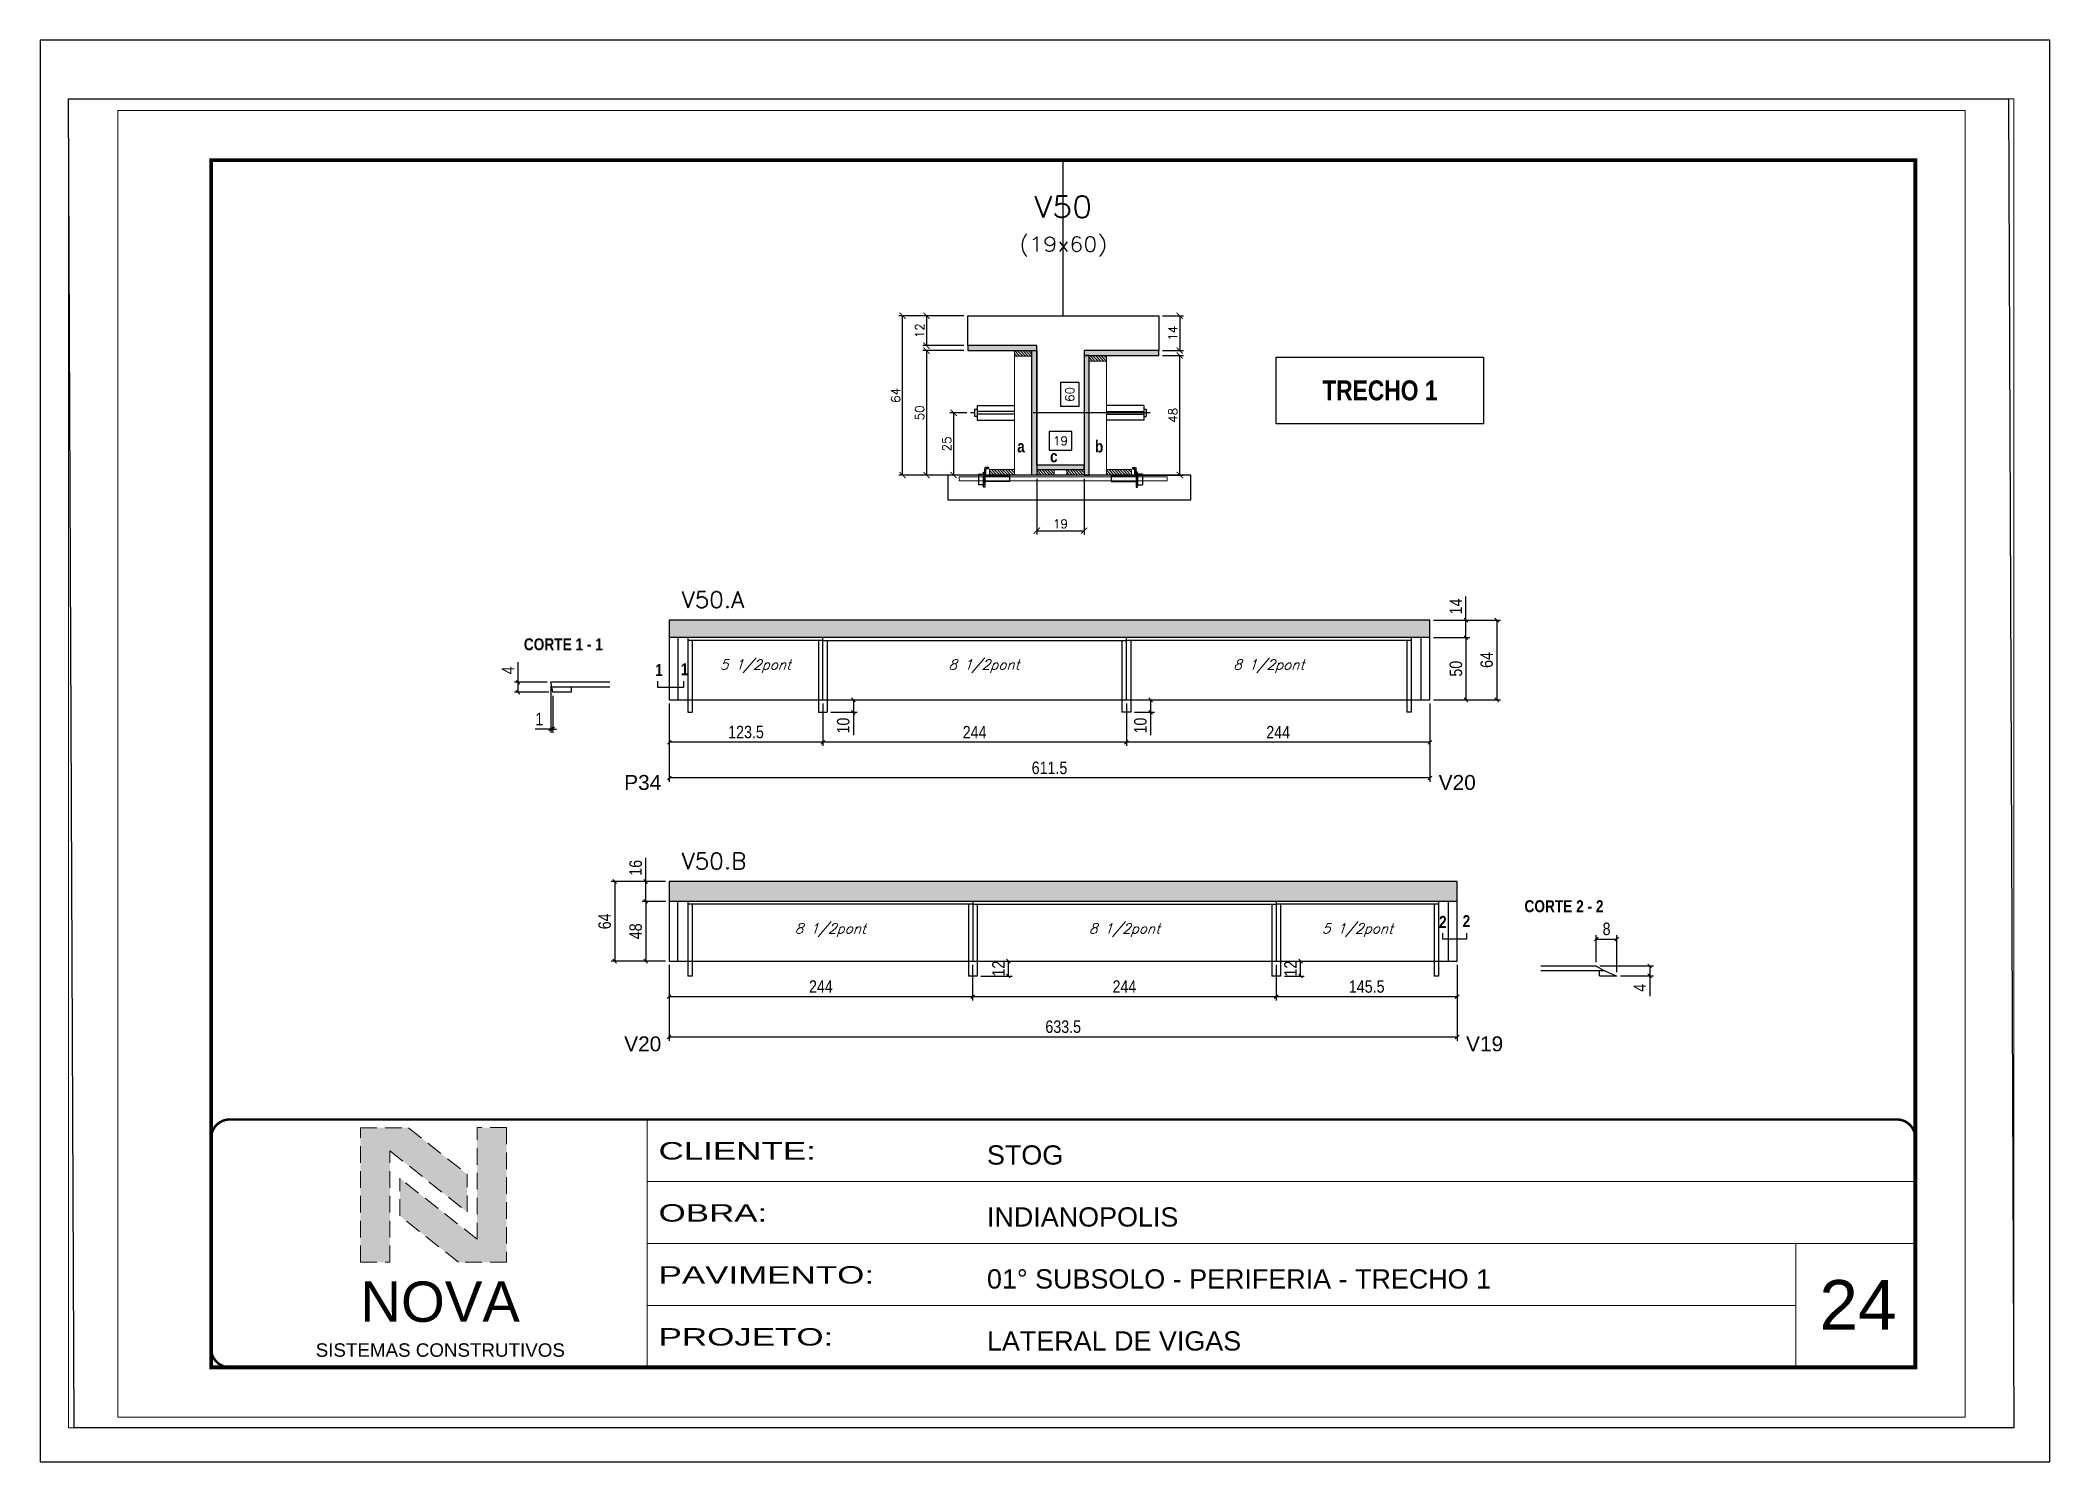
# Paper-space layout '24' of a CAD drawing. Extents: x 0 to 297, y 0 to 210.
# The model-space entities are those that its viewports show. They can reach past a viewport. Long polylines and large blocks are cut down to what shows.
import ezdxf
from ezdxf.enums import TextEntityAlignment as Align

# ---------------------------------------------------------------- set-up
doc = ezdxf.new("R2010")
doc.units = 0
for name, pattern in [('CONTINUO', [0]), ('DASHED', [0.75, 0.5, -0.25]), ('HIDDEN', [9.525, 6.35, -3.175])]:
    doc.linetypes.add(name, pattern=pattern)
for name, color, linetype in [('1', 1, 'Continuous'), ('5', 5, 'Continuous'), ('barrote', 251, 'Continuous'), ('COTA', 241, 'Continuous'), ('Cota Seção (2x)', 4, 'Continuous'), ('detalhes', 4, 'Continuous'), ('Hachura', 253, 'Continuous'), ('NOMENCLATURA', 7, 'Continuous'), ('Painéis', 200, 'Continuous'), ('presilha', 1, 'Continuous'), ('SARR_2.2x7', 40, 'Continuous'), ('SARR_3.5x7', 81, 'Continuous'), ('TENSOR', 3, 'Continuous'), ('texto', 7, 'Continuous'), ('Texto de Titulo', 7, 'Continuous'), ('Texto Qtd Sarr', 242, 'Continuous')]:
    doc.layers.add(name, color=color, linetype=linetype)
for name, color, linetype, lineweight in [('CARIMBO', 255, 'Continuous', 9), ('CARIMBO-LEGENDA', 75, 'Continuous', 15), ('CONCRETO', 251, 'Continuous', 25), ('Folhas', 255, 'Continuous', 9), ('Madeira', 126, 'Continuous', 18), ('SARRAFO DE PRESSAO', 251, 'DASHED', 9), ('SCO-___-LAJ', 2, 'Continuous', 0), ('Texto Seção', 7, 'Continuous', 15)]:
    doc.layers.add(name, color=color, linetype=linetype, lineweight=lineweight)
doc.styles.add('arial', font='arial.ttf')
doc.styles.add('COTA TECNICA', font='techl___.ttf', dxfattribs={"height": 10})
doc.styles.add('REGUA-120', font='ROMANS.shx', dxfattribs={"height": 15})
doc.styles.add('ROMANC', font='techb___.ttf', dxfattribs={"height": 2.5})
doc.styles.add('Romans', font='romans.shx')
doc.styles.get("Standard").update_dxf_attribs({"font": 'arial.ttf'})
doc.styles.add('TECNICA', font='techb___.ttf', dxfattribs={"height": 10})
doc.styles.add('Tecnologia', font='')
doc.styles.get('Tecnologia').set_extended_font_data('Forgotten Futurist')
doc.dimstyles.new('Cota Seção (2x)', dxfattribs={"dimtxt": 7, "dimasz": 5, "dimexe": 3, "dimexo": 3, "dimgap": 2, "dimtad": 3, "dimdec": 1, "dimlfac": 0.5, "dimzin": 12, "dimdsep": 46, "dimtxsty": 'Romans', "dimblk": 'ARCHTICK', "dimcen": 0, "dimclrd": 4, "dimclre": 4, "dimclrt": 1, "dimadec": 1, "dimazin": 3, "dimtfac": 1, "dimtdec": 1, "dimtmove": 0, "dimatfit": 3, "dimldrblk": 'OBLIQUE', "dimfxl": 1, "dimtolj": 1, "dimtzin": 12, "dimarcsym": 0})
doc.dimstyles.new('Cota Seção interna', dxfattribs={"dimtxt": 7, "dimasz": 6, "dimexe": 0.18, "dimexo": 2, "dimgap": -4, "dimtad": 3, "dimdec": 1, "dimlfac": 0.5, "dimzin": 12, "dimdsep": 46, "dimtxsty": 'Romans', "dimblk": 'ARCHTICK', "dimcen": 0.09, "dimse1": 1, "dimse2": 1, "dimsd1": 1, "dimsd2": 1, "dimclrd": 180, "dimclre": 5, "dimclrt": 1, "dimadec": 0, "dimazin": 3, "dimtfac": 1, "dimtdec": 1, "dimtofl": 0, "dimtmove": 0, "dimatfit": 3, "dimldrblk": 'ARCHTICK', "dimfxl": 1, "dimtolj": 1, "dimtzin": 0, "dimarcsym": 0})
doc.dimstyles.new('PAINEL', dxfattribs={"dimtxt": 10, "dimasz": 3, "dimexe": 3, "dimexo": 3, "dimgap": 3, "dimtad": 1, "dimdec": 1, "dimzin": 12, "dimdsep": 46, "dimtxsty": 'COTA TECNICA', "dimblk1": 'OBLIQUE', "dimblk2": 'OBLIQUE', "dimsah": 1, "dimcen": 0.9, "dimclrd": 4, "dimclre": 4, "dimclrt": 240, "dimadec": 1, "dimazin": 3, "dimtfac": 1, "dimtdec": 1, "dimtmove": 0, "dimatfit": 3, "dimfxl": 1, "dimtolj": 1, "dimtzin": 12, "dimarcsym": 0})
pattern_1 = [(315, (28450.4202, 3844.4807), (1.12253202, 1.12253202), [])]

psp = doc.layouts.new('24')

msp = doc.modelspace()

# ---------------------------------------------------------------- texts
at = {"layer": '5', "linetype": 'Continuous'}
for s, rotation, p in [('P34', 0.00004, (5162.06, 11821.1)), ('V20', 359.99996, (5816.84, 11821.1)), ('V20', 0.00004, (5162.06, 11611.08)), ('V19', 359.99996, (5838.84, 11611.08))]:
    msp.add_text(s, height=12, rotation=rotation, dxfattribs=at).set_placement(p)
at = {"layer": 'CARIMBO', "style": 'arial'}
msp.add_text('24', height=40, dxfattribs=at).set_placement((6122.86, 11387.27))
at = {"layer": 'detalhes', "style": 'TECNICA'}
for s, p in [('b', (5540.51, 12092.31)), ('a', (5477.97, 12092.33)), ('c', (5504.4, 12084.36)), ('CORTE 1 - 1', (5081.41, 11933.31)), ('1', (5207.65, 11913.28)), ('1', (5187.06, 11912.63)), ('CORTE 2 - 2', (5885.81, 11722.87)), ('2', (5817.1, 11710.23)), ('2', (5836.07, 11710.89))]:
    msp.add_text(s, height=9.6, dxfattribs=at).set_placement(p)
at = {"layer": 'NOMENCLATURA', "color": 2, "insert": (5769.58, 12142.04), "char_height": 16, "attachment_point": 5, "style": 'ROMANC'}
msp.add_mtext('TRECHO 1', dxfattribs=at)
at = {"layer": 'texto', "color": 2, "char_height": 8, "attachment_point": 5, "style": 'Romans'}
for s, insert in [('{\\Q19;\\C256;5 1/2pont}', (5267.5, 11920.48)), ('{\\Q19;\\C256;8 1/2pont}', (5451.25, 11920.48)), ('{\\Q19;\\C256;8 1/2pont}', (5680.25, 11920.48)), ('{\\Q19;\\C256;8 1/2pont}', (5327.75, 11708.47)), ('{\\Q19;\\C256;8 1/2pont}', (5564.25, 11708.47)), ('{\\Q19;\\C256;5 1/2pont}', (5751.5, 11708.47))]:
    msp.add_mtext(s, dxfattribs=dict(at, insert=insert))
at = {"layer": 'Texto Seção', "style": 'REGUA-120', "width": 1.05}
for s, p in [('V50.A', (5208.25, 11967.48)), ('V50.B', (5208.25, 11757.47))]:
    msp.add_text(s, height=13, dxfattribs=at).set_placement(p)

# ---------------------------------------------------------------- blocks, each defined once
blk = doc.blocks.new('A$C64660E27')
at = {"layer": 'COTA', "true_color": 0x1a1a1a}
h = blk.add_hatch(color=250, dxfattribs=at)
h.dxf.hatch_style = 1
h.paths.add_polyline_path([(185.4, -11.6), (142.4, -11.6), (142.4, -131.6), (168.8, -131.6), (168.8, -32.2), (237.7, -86.7), (237.7, -53)])
at = {"layer": 'COTA'}
h = blk.add_hatch(color=20, dxfattribs=at)
h.dxf.hatch_style = 1
h.paths.add_polyline_path([(273, -11.4), (246.6, -11.4), (246.6, -111.1), (177.7, -56.6), (177.7, -90.2), (230, -131.6), (273, -131.6)])
for p, q in [((142.4, -131.6), (142.4, -11.6)), ((142.4, -11.6), (185.4, -11.6)), ((185.4, -11.6), (237.7, -53)), ((273, -11.4), (246.6, -11.4)), ((246.6, -111.1), (246.6, -11.4)), ((273, -11.4), (273, -131.6)), ((168.8, -32.2), (237.7, -86.7)), ((168.8, -131.6), (168.8, -32.2)), ((237.7, -86.7), (237.7, -53)), ((246.6, -111.1), (177.7, -56.6)), ((177.7, -90.2), (177.7, -56.6)), ((230, -131.6), (177.7, -90.2)), ((142.4, -131.6), (168.8, -131.6)), ((273, -131.6), (230, -131.6))]:
    blk.add_line(p, q)
at = {"layer": 'CARIMBO-LEGENDA', "color": 7, "linetype": 'Continuous', "ltscale": 100, "style": 'arial'}
blk.add_text('NOVA', height=36, dxfattribs=at).set_placement((142.4, -184.8))
at = {"layer": 'CARIMBO-LEGENDA', "color": 7, "linetype": 'Continuous', "style": 'arial'}
blk.add_text('SISTEMAS CONSTRUTIVOS', height=12, dxfattribs=at).set_placement((102.5, -216))
blk = doc.blocks.new('9999999999')
at = {"color": 30, "linetype": 'CONTINUO'}
for p, q in [((98564.6, 34230.2), (98564.6, 34429.4)), ((98564.6, 34379.6), (99584, 34379.6)), ((98564.6, 34329.8), (99488, 34329.8)), ((99584, 34329.8), (99488, 34329.8)), ((99488, 34329.8), (99488, 34230.2)), ((98564.6, 34280), (99488, 34280))]:
    blk.add_line(p, q, dxfattribs=at)
at = {"color": 30, "linetype": 'CONTINUO', "const_width": 2}
blk.add_lwpolyline([(99584, 34230.2), (99584, 34414.4, 0.414214), (99569, 34429.4), (98229, 34429.4, 0.414214), (98214, 34414.4), (98214, 34245.2, 0.414214), (98229, 34230.2), (99584, 34230.2)], format="xyb", dxfattribs=at)
at = {"layer": 'Folhas'}
blk.add_lwpolyline([(98139, 34190.2), (99624, 34190.2), (99624, 35240.2), (98139, 35240.2)], close=True, dxfattribs=at)
at = {"layer": 'Folhas', "color": 30, "const_width": 3}
blk.add_lwpolyline([(98214, 34230.2), (99584, 34230.2), (99584, 35200.2), (98214, 35200.2)], close=True, dxfattribs=at)
at = {"xscale": 0.9, "yscale": 0.9, "zscale": 0.9}
blk.add_blockref('A$C64660E27', (98205.8, 34433.1), dxfattribs=at)
at = {"color": 7, "linetype": 'Continuous', "ltscale": 5, "style": 'arial'}
for s, height, p in [('STOG', 15.48, (98837.7, 34393.1)), ('INDIANOPOLIS', 15.483, (98837.7, 34343.3)), ('01° SUBSOLO - PERIFERIA - TRECHO 1', 15.483, (98837.7, 34293.5)), ('LATERAL DE VIGAS', 15.483, (98837.7, 34243.7))]:
    blk.add_text(s, height=height, dxfattribs=at).set_placement(p)
at = {"layer": 'Folhas', "color": 7, "style": 'Tecnologia', "width": 1.5}
for s, p in [('CLIENTE:', (98573.7, 34397.2)), ('OBRA:', (98573.7, 34347.3)), ('PAVIMENTO:', (98573.7, 34297.5)), ('PROJETO:', (98573.7, 34247.7))]:
    blk.add_text(s, height=14, dxfattribs=at).set_placement(p)
blk = doc.blocks.new('titulo1')
at = {"layer": 'Defpoints', "color": 252, "linetype": 'HIDDEN', "ltscale": 2}
blk.add_line((0, 0), (0, 125), dxfattribs=at)
at = {"layer": 'Defpoints', "style": 'Romans', "oblique": 15}
blk.add_attdef('FOLHA', text='', height=10, dxfattribs=at).set_placement((0, 15.6), align=Align.MIDDLE_CENTER)
at = {"layer": 'Texto Qtd Sarr', "color": 3, "style": 'Romans', "oblique": 15}
for tag, height, p in [('TITULO', 17, (0, 71.4)), ('SEÇÃO', 12, (0, 41.5))]:
    blk.add_attdef(tag, text='', height=height, dxfattribs=at).set_placement(p, align=Align.MIDDLE_CENTER)
blk = doc.blocks.new('_ArchTick')
at = {"color": 0, "linetype": 'ByBlock', "const_width": 0.15}
blk.add_lwpolyline([(-0.5, -0.5), (0.5, 0.5)], dxfattribs=at)
blk = doc.blocks.new('*D3103')
at = {"layer": 'COTA', "color": 4, "lineweight": -2, "transparency": 16777216}
for p, q in [((5594.8, 12202.1), (5611.7, 12202.1)), ((5608.7, 12202.1), (5608.7, 12174.1)), ((5594.8, 12174.1), (5611.7, 12174.1))]:
    blk.add_line(p, q, dxfattribs=at)
at = {"layer": 'Defpoints', "color": 0, "transparency": 16777216}
for p in [(5591.8, 12202.1), (5591.8, 12174.1), (5608.7, 12174.1)]:
    blk.add_point(p, dxfattribs=at)
at = {"layer": 'COTA', "color": 4, "lineweight": -2, "transparency": 16777216, "xscale": 5, "yscale": 5, "zscale": 5}
for p, rotation in [((5608.7, 12202.1), 90), ((5608.7, 12174.1), 270)]:
    blk.add_blockref('_ArchTick', p, dxfattribs=dict(at, rotation=rotation))
at = {"layer": 'COTA', "color": 1, "transparency": 16777216, "insert": (5603.2, 12188.1), "char_height": 7, "attachment_point": 5, "rotation": 90, "style": 'Romans'}
blk.add_mtext('\\A1;14', dxfattribs=at)
blk = doc.blocks.new('_Oblique')
at = {"layer": '1', "color": 0, "lineweight": -2}
blk.add_line((-0.5, -0.5), (0.5, 0.5), dxfattribs=at)
blk = doc.blocks.new('*D3104')
at = {"layer": 'COTA', "color": 4, "lineweight": -2, "transparency": 16777216}
for p, q in [((5435.2, 12202.1), (5382.8, 12202.1)), ((5385.8, 12074.1), (5385.8, 12202.1)), ((5457.2, 12074.1), (5382.8, 12074.1))]:
    blk.add_line(p, q, dxfattribs=at)
at = {"layer": 'Defpoints', "color": 0, "transparency": 16777216}
for p in [(5385.8, 12202.1), (5438.2, 12202.1), (5460.2, 12074.1)]:
    blk.add_point(p, dxfattribs=at)
at = {"layer": 'COTA', "color": 4, "lineweight": -2, "transparency": 16777216, "xscale": 5, "yscale": 5, "zscale": 5}
for p, rotation in [((5385.8, 12202.1), 90), ((5385.8, 12074.1), 270)]:
    blk.add_blockref('_ArchTick', p, dxfattribs=dict(at, rotation=rotation))
at = {"layer": 'COTA', "color": 1, "transparency": 16777216, "insert": (5380.3, 12138.1), "char_height": 7, "attachment_point": 5, "rotation": 90, "style": 'Romans'}
blk.add_mtext('\\A1;64', dxfattribs=at)
blk = doc.blocks.new('*D3105')
at = {"layer": 'COTA', "color": 4, "lineweight": -2, "transparency": 16777216}
for p, q in [((5594.8, 12170.1), (5611.7, 12170.1)), ((5608.7, 12074.1), (5608.7, 12170.1)), ((5568.4, 12074.1), (5611.7, 12074.1))]:
    blk.add_line(p, q, dxfattribs=at)
at = {"layer": 'Defpoints', "color": 0, "transparency": 16777216}
for p in [(5591.8, 12170.1), (5608.7, 12170.1), (5565.4, 12074.1)]:
    blk.add_point(p, dxfattribs=at)
at = {"layer": 'COTA', "color": 4, "lineweight": -2, "transparency": 16777216, "xscale": 5, "yscale": 5, "zscale": 5}
for p, rotation in [((5608.7, 12170.1), 90), ((5608.7, 12074.1), 270)]:
    blk.add_blockref('_ArchTick', p, dxfattribs=dict(at, rotation=rotation))
at = {"layer": 'COTA', "color": 1, "transparency": 16777216, "insert": (5603.2, 12122.1), "char_height": 7, "attachment_point": 5, "rotation": 90, "style": 'Romans'}
blk.add_mtext('\\A1;48', dxfattribs=at)
blk = doc.blocks.new('*D3106')
at = {"layer": 'Cota Seção (2x)', "color": 180, "lineweight": -2, "transparency": 16777216}
for p, q in [((5527.8, 12148.4), (5512.8, 12148.4)), ((5512.8, 12148.4), (5512.8, 12129.4)), ((5527.8, 12129.4), (5527.8, 12148.4)), ((5512.8, 12129.4), (5527.8, 12129.4))]:
    blk.add_line(p, q, dxfattribs=at)
at = {"layer": 'Defpoints', "color": 0, "transparency": 16777216}
for p in [(5531.8, 12202.1), (5542.8, 12202.1), (5542.8, 12082.1)]:
    blk.add_point(p, dxfattribs=at)
at = {"layer": 'Cota Seção (2x)', "color": 1, "transparency": 16777216, "insert": (5520.3, 12138.9), "char_height": 7, "attachment_point": 5, "rotation": 90, "style": 'Romans'}
blk.add_mtext('\\A1;60', dxfattribs=at)
blk = doc.blocks.new('*D3107')
at = {"layer": 'COTA', "color": 4, "lineweight": -2, "transparency": 16777216}
for p, q in [((5435.2, 12202.1), (5402.1, 12202.1)), ((5405.1, 12202.1), (5405.1, 12178.1)), ((5435.2, 12178.1), (5402.1, 12178.1))]:
    blk.add_line(p, q, dxfattribs=at)
at = {"layer": 'Defpoints', "color": 0, "transparency": 16777216}
for p in [(5438.2, 12202.1), (5405.1, 12178.1), (5438.2, 12178.1)]:
    blk.add_point(p, dxfattribs=at)
at = {"layer": 'COTA', "color": 4, "lineweight": -2, "transparency": 16777216, "xscale": 5, "yscale": 5, "zscale": 5}
for p, rotation in [((5405.1, 12202.1), 90), ((5405.1, 12178.1), 270)]:
    blk.add_blockref('_ArchTick', p, dxfattribs=dict(at, rotation=rotation))
at = {"layer": 'COTA', "color": 1, "transparency": 16777216, "insert": (5399.6, 12190.1), "char_height": 7, "attachment_point": 5, "rotation": 90, "style": 'Romans'}
blk.add_mtext('\\A1;12', dxfattribs=at)
blk = doc.blocks.new('*D3108')
at = {"layer": 'COTA', "color": 4, "lineweight": -2, "transparency": 16777216}
for p, q in [((5435.2, 12174.1), (5402.1, 12174.1)), ((5405.1, 12174.1), (5405.1, 12074.1)), ((5457.2, 12074.1), (5402.1, 12074.1))]:
    blk.add_line(p, q, dxfattribs=at)
at = {"layer": 'Defpoints', "color": 0, "transparency": 16777216}
for p in [(5438.2, 12174.1), (5405.1, 12074.1), (5460.2, 12074.1)]:
    blk.add_point(p, dxfattribs=at)
at = {"layer": 'COTA', "color": 4, "lineweight": -2, "transparency": 16777216, "xscale": 5, "yscale": 5, "zscale": 5}
for p, rotation in [((5405.1, 12174.1), 90), ((5405.1, 12074.1), 270)]:
    blk.add_blockref('_ArchTick', p, dxfattribs=dict(at, rotation=rotation))
at = {"layer": 'COTA', "color": 1, "transparency": 16777216, "insert": (5399.6, 12124.1), "char_height": 7, "attachment_point": 5, "rotation": 90, "style": 'Romans'}
blk.add_mtext('\\A1;50', dxfattribs=at)
blk = doc.blocks.new('PRESILHA METÁLICA 1')
at = {"layer": 'presilha'}
for p, q in [((0, 13), (6, 13)), ((0, 13), (0, 0)), ((6, 0), (0, 0)), ((6, 15.5), (7.5, 15.5)), ((6, -2.5), (6, 15.5)), ((6, 13), (6, 0)), ((7.5, 10.6), (7.5, 19.9)), ((7.5, 15.5), (7.5, -2.5)), ((37.5, 4.1), (7.5, 4.1)), ((12, 21), (8.6, 21)), ((9, 11.6), (9, 18.9)), ((12, 19.5), (9.6, 19.5)), ((37.5, 11), (9.6, 11)), ((12, 21), (12, 19.5)), ((37.5, 11), (37.5, 4.1)), ((7.5, -2.5), (6, -2.5))]:
    blk.add_line(p, q, dxfattribs=at)
for centre, radius, start, end in [((8.6, 19.9), 1.14, 90, 180), ((9.6, 18.9), 0.57, 90, 180), ((9.6, 11.6), 0.57, 180, 270)]:
    blk.add_arc(centre, radius, start, end, dxfattribs=at)
blk = doc.blocks.new('*D3109')
at = {"layer": 'COTA', "color": 4, "lineweight": -2, "transparency": 16777216}
for p, q in [((5493.8, 12071.1), (5493.8, 12026.4)), ((5531.8, 12071.1), (5531.8, 12026.4)), ((5493.8, 12029.4), (5531.8, 12029.4))]:
    blk.add_line(p, q, dxfattribs=at)
at = {"layer": 'Defpoints', "color": 0, "transparency": 16777216}
for p in [(5493.8, 12074.1), (5531.8, 12074.1), (5531.8, 12029.4)]:
    blk.add_point(p, dxfattribs=at)
at = {"layer": 'COTA', "color": 4, "lineweight": -2, "transparency": 16777216, "xscale": 5, "yscale": 5, "zscale": 5, "rotation": 180}
blk.add_blockref('_ArchTick', (5493.8, 12029.4), dxfattribs=at)
at = {"layer": 'COTA', "color": 4, "lineweight": -2, "transparency": 16777216, "xscale": 5, "yscale": 5, "zscale": 5}
blk.add_blockref('_ArchTick', (5531.8, 12029.4), dxfattribs=at)
at = {"layer": 'COTA', "color": 1, "transparency": 16777216, "insert": (5512.8, 12034.9), "char_height": 7, "attachment_point": 5, "style": 'Romans'}
blk.add_mtext('\\A1;19', dxfattribs=at)
blk = doc.blocks.new('*D3110')
at = {"layer": 'Cota Seção (2x)', "color": 180, "lineweight": -2, "transparency": 16777216}
for p, q in [((5521.8, 12109.1), (5503.8, 12109.1)), ((5503.8, 12109.1), (5503.8, 12094.1)), ((5521.8, 12094.1), (5521.8, 12109.1)), ((5503.8, 12094.1), (5521.8, 12094.1))]:
    blk.add_line(p, q, dxfattribs=at)
at = {"layer": 'Defpoints', "color": 0, "transparency": 16777216}
for p in [(5531.8, 12090.1), (5493.8, 12074.1), (5531.8, 12074.1)]:
    blk.add_point(p, dxfattribs=at)
at = {"layer": 'Cota Seção (2x)', "color": 1, "transparency": 16777216, "insert": (5512.8, 12101.6), "char_height": 7, "attachment_point": 5, "style": 'Romans'}
blk.add_mtext('\\A1;19', dxfattribs=at)
blk = doc.blocks.new('*D3111')
at = {"layer": 'COTA', "color": 4, "lineweight": -2, "transparency": 16777216}
for p, q in [((5198.2, 11680.5), (5198.2, 11619.6)), ((5831.7, 11680.5), (5831.7, 11619.6)), ((5198.2, 11622.6), (5831.7, 11622.6))]:
    blk.add_line(p, q, dxfattribs=at)
at = {"layer": 'Defpoints', "color": 0, "transparency": 16777216}
for p in [(5198.2, 11683.5), (5831.7, 11683.5), (5831.7, 11622.6)]:
    blk.add_point(p, dxfattribs=at)
at = {"layer": 'COTA', "color": 4, "lineweight": -2, "transparency": 16777216, "xscale": 3, "yscale": 3, "zscale": 3, "rotation": 180}
blk.add_blockref('_Oblique', (5198.2, 11622.6), dxfattribs=at)
at = {"layer": 'COTA', "color": 4, "lineweight": -2, "transparency": 16777216, "xscale": 3, "yscale": 3, "zscale": 3}
blk.add_blockref('_Oblique', (5831.7, 11622.6), dxfattribs=at)
at = {"layer": 'COTA', "color": 240, "transparency": 16777216, "insert": (5515, 11630.8), "char_height": 10, "attachment_point": 5, "style": 'COTA TECNICA'}
blk.add_mtext('\\A1;633.5', dxfattribs=at)
blk = doc.blocks.new('*D3112')
at = {"layer": 'COTA', "color": 4, "lineweight": -2, "transparency": 16777216}
for p, q in [((5198.3, 11890.5), (5198.3, 11827.7)), ((5809.8, 11890.5), (5809.8, 11827.7)), ((5809.8, 11830.7), (5198.3, 11830.7))]:
    blk.add_line(p, q, dxfattribs=at)
at = {"layer": 'Defpoints', "color": 0, "transparency": 16777216}
for p in [(5198.3, 11893.5), (5809.8, 11893.5), (5198.3, 11830.7)]:
    blk.add_point(p, dxfattribs=at)
at = {"layer": 'COTA', "color": 4, "lineweight": -2, "transparency": 16777216, "xscale": 3, "yscale": 3, "zscale": 3, "rotation": 180}
blk.add_blockref('_Oblique', (5198.3, 11830.7), dxfattribs=at)
at = {"layer": 'COTA', "color": 4, "lineweight": -2, "transparency": 16777216, "xscale": 3, "yscale": 3, "zscale": 3}
blk.add_blockref('_Oblique', (5809.8, 11830.7), dxfattribs=at)
at = {"layer": 'COTA', "color": 240, "transparency": 16777216, "insert": (5504, 11838.8), "char_height": 10, "attachment_point": 5, "style": 'COTA TECNICA'}
blk.add_mtext('\\A1;611.5', dxfattribs=at)
blk = doc.blocks.new('*D4284')
at = {"layer": 'COTA', "color": 4, "lineweight": -2, "transparency": 16777216}
for p, q in [((5943.5, 11682.7), (5943.5, 11704.3)), ((5943.5, 11701.3), (5960.1, 11701.3)), ((5960.1, 11674.7), (5960.1, 11704.3))]:
    blk.add_line(p, q, dxfattribs=at)
at = {"layer": 'Defpoints', "color": 0, "transparency": 16777216}
for p in [(5960.1, 11701.3), (5943.5, 11679.7), (5960.1, 11671.7)]:
    blk.add_point(p, dxfattribs=at)
at = {"layer": 'COTA', "color": 4, "lineweight": -2, "transparency": 16777216, "xscale": 3, "yscale": 3, "zscale": 3, "rotation": 180}
blk.add_blockref('_Oblique', (5943.5, 11701.3), dxfattribs=at)
at = {"layer": 'COTA', "color": 4, "lineweight": -2, "transparency": 16777216, "xscale": 3, "yscale": 3, "zscale": 3}
blk.add_blockref('_Oblique', (5960.1, 11701.3), dxfattribs=at)
at = {"layer": 'COTA', "color": 240, "transparency": 16777216, "insert": (5951.8, 11709.4), "char_height": 10, "attachment_point": 5, "style": 'COTA TECNICA'}
blk.add_mtext('\\A1;8', dxfattribs=at)
blk = doc.blocks.new('*D3113')
at = {"layer": 'COTA', "color": 4, "lineweight": -2, "transparency": 16777216}
for p, q in [((5946.5, 11679.7), (5989.5, 11679.7)), ((5963.1, 11671.7), (5989.5, 11671.7)), ((5986.5, 11679.7), (5986.5, 11671.7)), ((5986.5, 11671.7), (5986.5, 11655.5))]:
    blk.add_line(p, q, dxfattribs=at)
at = {"layer": 'Defpoints', "color": 0, "transparency": 16777216}
for p in [(5943.5, 11679.7), (5960.1, 11671.7), (5986.5, 11671.7)]:
    blk.add_point(p, dxfattribs=at)
at = {"layer": 'COTA', "color": 4, "lineweight": -2, "transparency": 16777216, "xscale": 3, "yscale": 3, "zscale": 3}
for p, rotation in [((5986.5, 11679.7), 90), ((5986.5, 11671.7), 270)]:
    blk.add_blockref('_Oblique', p, dxfattribs=dict(at, rotation=rotation))
at = {"layer": 'COTA', "color": 240, "transparency": 16777216, "insert": (5978.5, 11662.1), "char_height": 10, "attachment_point": 5, "rotation": 90, "style": 'COTA TECNICA'}
blk.add_mtext('\\A1;4', dxfattribs=at)
blk = doc.blocks.new('*D4285')
at = {"layer": 'COTA', "color": 4, "lineweight": -2, "transparency": 16777216}
for p, q in [((5198.2, 11680.5), (5198.2, 11652)), ((5442.2, 11680.5), (5442.2, 11652)), ((5198.2, 11655), (5442.2, 11655))]:
    blk.add_line(p, q, dxfattribs=at)
at = {"layer": 'Defpoints', "color": 0, "transparency": 16777216}
for p in [(5198.2, 11683.5), (5442.2, 11683.5), (5442.2, 11655)]:
    blk.add_point(p, dxfattribs=at)
at = {"layer": 'COTA', "color": 4, "lineweight": -2, "transparency": 16777216, "xscale": 3, "yscale": 3, "zscale": 3, "rotation": 180}
blk.add_blockref('_Oblique', (5198.2, 11655), dxfattribs=at)
at = {"layer": 'COTA', "color": 4, "lineweight": -2, "transparency": 16777216, "xscale": 3, "yscale": 3, "zscale": 3}
blk.add_blockref('_Oblique', (5442.2, 11655), dxfattribs=at)
at = {"layer": 'COTA', "color": 240, "transparency": 16777216, "insert": (5320.2, 11663.1), "char_height": 10, "attachment_point": 5, "style": 'COTA TECNICA'}
blk.add_mtext('\\A1;244', dxfattribs=at)
blk = doc.blocks.new('*D4286')
at = {"layer": 'COTA', "color": 4, "lineweight": -2, "transparency": 16777216}
for p, q in [((5442.2, 11680.5), (5442.2, 11652)), ((5686.2, 11680.5), (5686.2, 11652)), ((5442.2, 11655), (5686.2, 11655))]:
    blk.add_line(p, q, dxfattribs=at)
at = {"layer": 'Defpoints', "color": 0, "transparency": 16777216}
for p in [(5442.2, 11683.5), (5686.2, 11683.5), (5686.2, 11655)]:
    blk.add_point(p, dxfattribs=at)
at = {"layer": 'COTA', "color": 4, "lineweight": -2, "transparency": 16777216, "xscale": 3, "yscale": 3, "zscale": 3, "rotation": 180}
blk.add_blockref('_Oblique', (5442.2, 11655), dxfattribs=at)
at = {"layer": 'COTA', "color": 4, "lineweight": -2, "transparency": 16777216, "xscale": 3, "yscale": 3, "zscale": 3}
blk.add_blockref('_Oblique', (5686.2, 11655), dxfattribs=at)
at = {"layer": 'COTA', "color": 240, "transparency": 16777216, "insert": (5564.2, 11663.1), "char_height": 10, "attachment_point": 5, "style": 'COTA TECNICA'}
blk.add_mtext('\\A1;244', dxfattribs=at)
blk = doc.blocks.new('*D3114')
at = {"layer": 'COTA', "color": 4, "lineweight": -2, "transparency": 16777216}
for p, q in [((5686.2, 11680.5), (5686.2, 11652)), ((5831.7, 11680.5), (5831.7, 11652)), ((5686.2, 11655), (5831.7, 11655))]:
    blk.add_line(p, q, dxfattribs=at)
at = {"layer": 'Defpoints', "color": 0, "transparency": 16777216}
for p in [(5686.2, 11683.5), (5831.7, 11683.5), (5831.7, 11655)]:
    blk.add_point(p, dxfattribs=at)
at = {"layer": 'COTA', "color": 4, "lineweight": -2, "transparency": 16777216, "xscale": 3, "yscale": 3, "zscale": 3, "rotation": 180}
blk.add_blockref('_Oblique', (5686.2, 11655), dxfattribs=at)
at = {"layer": 'COTA', "color": 4, "lineweight": -2, "transparency": 16777216, "xscale": 3, "yscale": 3, "zscale": 3}
blk.add_blockref('_Oblique', (5831.7, 11655), dxfattribs=at)
at = {"layer": 'COTA', "color": 240, "transparency": 16777216, "insert": (5759, 11663.1), "char_height": 10, "attachment_point": 5, "style": 'COTA TECNICA'}
blk.add_mtext('\\A1;145.5', dxfattribs=at)
blk = doc.blocks.new('*D3115')
at = {"layer": 'COTA', "color": 4, "lineweight": -2, "transparency": 16777216}
for p, q in [((5195.2, 11731.5), (5176.4, 11731.5)), ((5179.4, 11731.5), (5179.4, 11683.5)), ((5195.2, 11683.5), (5176.4, 11683.5))]:
    blk.add_line(p, q, dxfattribs=at)
at = {"layer": 'Defpoints', "color": 0, "transparency": 16777216}
for p in [(5198.2, 11731.5), (5179.4, 11683.5), (5198.2, 11683.5)]:
    blk.add_point(p, dxfattribs=at)
at = {"layer": 'COTA', "color": 4, "lineweight": -2, "transparency": 16777216, "xscale": 3, "yscale": 3, "zscale": 3}
for p, rotation in [((5179.4, 11731.5), 90), ((5179.4, 11683.5), 270)]:
    blk.add_blockref('_Oblique', p, dxfattribs=dict(at, rotation=rotation))
at = {"layer": 'COTA', "color": 240, "transparency": 16777216, "insert": (5171.3, 11707.5), "char_height": 10, "attachment_point": 5, "rotation": 90, "style": 'COTA TECNICA'}
blk.add_mtext('\\A1;48', dxfattribs=at)
blk = doc.blocks.new('*D3095')
at = {"layer": 'COTA', "color": 4, "lineweight": -2, "transparency": 16777216}
for p, q in [((5179.4, 11747.5), (5179.4, 11766.5)), ((5195.2, 11747.5), (5176.4, 11747.5)), ((5179.4, 11731.5), (5179.4, 11747.5)), ((5195.2, 11731.5), (5176.4, 11731.5))]:
    blk.add_line(p, q, dxfattribs=at)
at = {"layer": 'Defpoints', "color": 0, "transparency": 16777216}
for p in [(5179.4, 11747.5), (5198.2, 11747.5), (5198.2, 11731.5)]:
    blk.add_point(p, dxfattribs=at)
at = {"layer": 'COTA', "color": 4, "lineweight": -2, "transparency": 16777216, "xscale": 3, "yscale": 3, "zscale": 3}
for p, rotation in [((5179.4, 11747.5), 90), ((5179.4, 11731.5), 270)]:
    blk.add_blockref('_Oblique', p, dxfattribs=dict(at, rotation=rotation))
at = {"layer": 'COTA', "color": 240, "transparency": 16777216, "insert": (5171.3, 11758.5), "char_height": 10, "attachment_point": 5, "rotation": 90, "style": 'COTA TECNICA'}
blk.add_mtext('\\A1;16', dxfattribs=at)
blk = doc.blocks.new('*D3096')
at = {"layer": 'COTA', "color": 4, "lineweight": -2, "transparency": 16777216}
for p, q in [((5195.2, 11747.5), (5151.5, 11747.5)), ((5154.5, 11747.5), (5154.5, 11683.5)), ((5195.2, 11683.5), (5151.5, 11683.5))]:
    blk.add_line(p, q, dxfattribs=at)
at = {"layer": 'Defpoints', "color": 0, "transparency": 16777216}
for p in [(5198.2, 11747.5), (5154.5, 11683.5), (5198.2, 11683.5)]:
    blk.add_point(p, dxfattribs=at)
at = {"layer": 'COTA', "color": 4, "lineweight": -2, "transparency": 16777216, "xscale": 3, "yscale": 3, "zscale": 3}
for p, rotation in [((5154.5, 11747.5), 90), ((5154.5, 11683.5), 270)]:
    blk.add_blockref('_Oblique', p, dxfattribs=dict(at, rotation=rotation))
at = {"layer": 'COTA', "color": 240, "transparency": 16777216, "insert": (5146.4, 11715.5), "char_height": 10, "attachment_point": 5, "rotation": 90, "style": 'COTA TECNICA'}
blk.add_mtext('\\A1;64', dxfattribs=at)
blk = doc.blocks.new('*D3097')
at = {"layer": 'COTA', "color": 4, "lineweight": -2, "transparency": 16777216}
for p, q in [((5812.8, 11943.5), (5841.8, 11943.5)), ((5838.8, 11943.5), (5838.8, 11893.5)), ((5812.8, 11893.5), (5841.8, 11893.5))]:
    blk.add_line(p, q, dxfattribs=at)
at = {"layer": 'Defpoints', "color": 0, "transparency": 16777216}
for p in [(5809.8, 11943.5), (5809.8, 11893.5), (5838.8, 11893.5)]:
    blk.add_point(p, dxfattribs=at)
at = {"layer": 'COTA', "color": 4, "lineweight": -2, "transparency": 16777216, "xscale": 3, "yscale": 3, "zscale": 3}
for p, rotation in [((5838.8, 11943.5), 90), ((5838.8, 11893.5), 270)]:
    blk.add_blockref('_Oblique', p, dxfattribs=dict(at, rotation=rotation))
at = {"layer": 'COTA', "color": 240, "transparency": 16777216, "insert": (5830.7, 11918.5), "char_height": 10, "attachment_point": 5, "rotation": 90, "style": 'COTA TECNICA'}
blk.add_mtext('\\A1;50', dxfattribs=at)
blk = doc.blocks.new('*D3098')
at = {"layer": 'COTA', "color": 4, "lineweight": -2, "transparency": 16777216}
for p, q in [((5838.8, 11957.5), (5838.8, 11976.6)), ((5812.8, 11957.5), (5841.8, 11957.5)), ((5838.8, 11943.5), (5838.8, 11957.5)), ((5812.8, 11943.5), (5841.8, 11943.5))]:
    blk.add_line(p, q, dxfattribs=at)
at = {"layer": 'Defpoints', "color": 0, "transparency": 16777216}
for p in [(5809.8, 11957.5), (5838.8, 11957.5), (5809.8, 11943.5)]:
    blk.add_point(p, dxfattribs=at)
at = {"layer": 'COTA', "color": 4, "lineweight": -2, "transparency": 16777216, "xscale": 3, "yscale": 3, "zscale": 3}
for p, rotation in [((5838.8, 11957.5), 90), ((5838.8, 11943.5), 270)]:
    blk.add_blockref('_Oblique', p, dxfattribs=dict(at, rotation=rotation))
at = {"layer": 'COTA', "color": 240, "transparency": 16777216, "insert": (5830.7, 11968.5), "char_height": 10, "attachment_point": 5, "rotation": 90, "style": 'COTA TECNICA'}
blk.add_mtext('\\A1;14', dxfattribs=at)
blk = doc.blocks.new('*D3099')
at = {"layer": 'COTA', "color": 4, "lineweight": -2, "transparency": 16777216}
for p, q in [((5812.8, 11957.5), (5866.6, 11957.5)), ((5863.6, 11957.5), (5863.6, 11893.5)), ((5812.8, 11893.5), (5866.6, 11893.5))]:
    blk.add_line(p, q, dxfattribs=at)
at = {"layer": 'Defpoints', "color": 0, "transparency": 16777216}
for p in [(5809.8, 11957.5), (5809.8, 11893.5), (5863.6, 11893.5)]:
    blk.add_point(p, dxfattribs=at)
at = {"layer": 'COTA', "color": 4, "lineweight": -2, "transparency": 16777216, "xscale": 3, "yscale": 3, "zscale": 3}
for p, rotation in [((5863.6, 11957.5), 90), ((5863.6, 11893.5), 270)]:
    blk.add_blockref('_Oblique', p, dxfattribs=dict(at, rotation=rotation))
at = {"layer": 'COTA', "color": 240, "transparency": 16777216, "insert": (5855.5, 11925.5), "char_height": 10, "attachment_point": 5, "rotation": 90, "style": 'COTA TECNICA'}
blk.add_mtext('\\A1;64', dxfattribs=at)
blk = doc.blocks.new('*D4278')
at = {"layer": 'COTA', "color": 4, "lineweight": -2, "transparency": 16777216}
for p, q in [((5470.9, 11671.5), (5470.9, 11683.5)), ((5448.8, 11671.5), (5473.9, 11671.5))]:
    blk.add_line(p, q, dxfattribs=at)
at = {"layer": 'Defpoints', "color": 0, "transparency": 16777216}
for p in [(5470.9, 11683.5), (5470.9, 11683.5), (5445.8, 11671.5)]:
    blk.add_point(p, dxfattribs=at)
at = {"layer": 'COTA', "color": 4, "lineweight": -2, "transparency": 16777216, "xscale": 3, "yscale": 3, "zscale": 3}
for p, rotation in [((5470.9, 11683.5), 90), ((5470.9, 11671.5), 270)]:
    blk.add_blockref('_Oblique', p, dxfattribs=dict(at, rotation=rotation))
at = {"layer": 'COTA', "color": 240, "transparency": 16777216, "insert": (5462.9, 11677.5), "char_height": 10, "attachment_point": 5, "rotation": 90, "style": 'COTA TECNICA'}
blk.add_mtext('\\A1;12', dxfattribs=at)
blk = doc.blocks.new('*D4279')
at = {"layer": 'COTA', "color": 4, "lineweight": -2, "transparency": 16777216}
for p, q in [((5705.8, 11671.5), (5705.8, 11683.5)), ((5692.8, 11671.5), (5708.8, 11671.5))]:
    blk.add_line(p, q, dxfattribs=at)
at = {"layer": 'Defpoints', "color": 0, "transparency": 16777216}
for p in [(5705.8, 11683.5), (5705.8, 11683.5), (5689.8, 11671.5)]:
    blk.add_point(p, dxfattribs=at)
at = {"layer": 'COTA', "color": 4, "lineweight": -2, "transparency": 16777216, "xscale": 3, "yscale": 3, "zscale": 3}
for p, rotation in [((5705.8, 11683.5), 90), ((5705.8, 11671.5), 270)]:
    blk.add_blockref('_Oblique', p, dxfattribs=dict(at, rotation=rotation))
at = {"layer": 'COTA', "color": 240, "transparency": 16777216, "insert": (5697.7, 11677.5), "char_height": 10, "attachment_point": 5, "rotation": 90, "style": 'COTA TECNICA'}
blk.add_mtext('\\A1;12', dxfattribs=at)
blk = doc.blocks.new('*D4280')
at = {"layer": 'COTA', "color": 4, "lineweight": -2, "transparency": 16777216}
for p, q in [((5565.8, 11890.5), (5565.8, 11856.4)), ((5809.8, 11890.5), (5809.8, 11856.4)), ((5809.8, 11859.4), (5565.8, 11859.4))]:
    blk.add_line(p, q, dxfattribs=at)
at = {"layer": 'Defpoints', "color": 0, "transparency": 16777216}
for p in [(5565.8, 11893.5), (5809.8, 11893.5), (5565.8, 11859.4)]:
    blk.add_point(p, dxfattribs=at)
at = {"layer": 'COTA', "color": 4, "lineweight": -2, "transparency": 16777216, "xscale": 3, "yscale": 3, "zscale": 3, "rotation": 180}
blk.add_blockref('_Oblique', (5565.8, 11859.4), dxfattribs=at)
at = {"layer": 'COTA', "color": 4, "lineweight": -2, "transparency": 16777216, "xscale": 3, "yscale": 3, "zscale": 3}
blk.add_blockref('_Oblique', (5809.8, 11859.4), dxfattribs=at)
at = {"layer": 'COTA', "color": 240, "transparency": 16777216, "insert": (5687.8, 11867.5), "char_height": 10, "attachment_point": 5, "style": 'COTA TECNICA'}
blk.add_mtext('\\A1;244', dxfattribs=at)
blk = doc.blocks.new('*D4281')
at = {"layer": 'COTA', "color": 4, "lineweight": -2, "transparency": 16777216}
for p, q in [((5321.8, 11890.5), (5321.8, 11856.4)), ((5565.8, 11890.5), (5565.8, 11856.4)), ((5565.8, 11859.4), (5321.8, 11859.4))]:
    blk.add_line(p, q, dxfattribs=at)
at = {"layer": 'Defpoints', "color": 0, "transparency": 16777216}
for p in [(5321.8, 11893.5), (5565.8, 11893.5), (5321.8, 11859.4)]:
    blk.add_point(p, dxfattribs=at)
at = {"layer": 'COTA', "color": 4, "lineweight": -2, "transparency": 16777216, "xscale": 3, "yscale": 3, "zscale": 3, "rotation": 180}
blk.add_blockref('_Oblique', (5321.8, 11859.4), dxfattribs=at)
at = {"layer": 'COTA', "color": 4, "lineweight": -2, "transparency": 16777216, "xscale": 3, "yscale": 3, "zscale": 3}
blk.add_blockref('_Oblique', (5565.8, 11859.4), dxfattribs=at)
at = {"layer": 'COTA', "color": 240, "transparency": 16777216, "insert": (5443.8, 11867.5), "char_height": 10, "attachment_point": 5, "style": 'COTA TECNICA'}
blk.add_mtext('\\A1;244', dxfattribs=at)
blk = doc.blocks.new('*D3100')
at = {"layer": 'COTA', "color": 4, "lineweight": -2, "transparency": 16777216}
for p, q in [((5198.3, 11890.5), (5198.3, 11856.4)), ((5321.8, 11890.5), (5321.8, 11856.4)), ((5321.8, 11859.4), (5198.3, 11859.4))]:
    blk.add_line(p, q, dxfattribs=at)
at = {"layer": 'Defpoints', "color": 0, "transparency": 16777216}
for p in [(5198.3, 11893.5), (5321.8, 11893.5), (5198.3, 11859.4)]:
    blk.add_point(p, dxfattribs=at)
at = {"layer": 'COTA', "color": 4, "lineweight": -2, "transparency": 16777216, "xscale": 3, "yscale": 3, "zscale": 3, "rotation": 180}
blk.add_blockref('_Oblique', (5198.3, 11859.4), dxfattribs=at)
at = {"layer": 'COTA', "color": 4, "lineweight": -2, "transparency": 16777216, "xscale": 3, "yscale": 3, "zscale": 3}
blk.add_blockref('_Oblique', (5321.8, 11859.4), dxfattribs=at)
at = {"layer": 'COTA', "color": 240, "transparency": 16777216, "insert": (5260, 11867.6), "char_height": 10, "attachment_point": 5, "style": 'COTA TECNICA'}
blk.add_mtext('\\A1;123.5', dxfattribs=at)
blk = doc.blocks.new('*D4282')
at = {"layer": 'COTA', "color": 4, "lineweight": -2, "transparency": 16777216}
for p, q in [((5103.1, 11904.6), (5103.1, 11867)), ((5104.6, 11896.6), (5104.6, 11867)), ((5103.1, 11870), (5090.6, 11870)), ((5104.6, 11870), (5103.1, 11870)), ((5104.6, 11870), (5107.6, 11870))]:
    blk.add_line(p, q, dxfattribs=at)
at = {"layer": 'Defpoints', "color": 0, "transparency": 16777216}
for p in [(5103.1, 11907.6), (5104.6, 11899.6), (5103.1, 11870)]:
    blk.add_point(p, dxfattribs=at)
at = {"layer": 'COTA', "color": 4, "lineweight": -2, "transparency": 16777216, "xscale": 3, "yscale": 3, "zscale": 3}
blk.add_blockref('_Oblique', (5103.1, 11870), dxfattribs=at)
at = {"layer": 'COTA', "color": 4, "lineweight": -2, "transparency": 16777216, "xscale": 3, "yscale": 3, "zscale": 3, "rotation": 180}
blk.add_blockref('_Oblique', (5104.6, 11870), dxfattribs=at)
at = {"layer": 'COTA', "color": 240, "transparency": 16777216, "insert": (5093.8, 11878.1), "char_height": 10, "attachment_point": 5, "style": 'COTA TECNICA'}
blk.add_mtext('\\A1;1', dxfattribs=at)
blk = doc.blocks.new('*D3101')
at = {"layer": 'COTA', "color": 4, "lineweight": -2, "transparency": 16777216}
for p, q in [((5076.8, 11907.6), (5076.8, 11923.8)), ((5100.1, 11907.6), (5073.8, 11907.6)), ((5076.8, 11899.6), (5076.8, 11907.6)), ((5101.6, 11899.6), (5073.8, 11899.6))]:
    blk.add_line(p, q, dxfattribs=at)
at = {"layer": 'Defpoints', "color": 0, "transparency": 16777216}
for p in [(5076.8, 11907.6), (5103.1, 11907.6), (5104.6, 11899.6)]:
    blk.add_point(p, dxfattribs=at)
at = {"layer": 'COTA', "color": 4, "lineweight": -2, "transparency": 16777216, "xscale": 3, "yscale": 3, "zscale": 3}
for p, rotation in [((5076.8, 11907.6), 90), ((5076.8, 11899.6), 270)]:
    blk.add_blockref('_Oblique', p, dxfattribs=dict(at, rotation=rotation))
at = {"layer": 'COTA', "color": 240, "transparency": 16777216, "insert": (5068.7, 11917.2), "char_height": 10, "attachment_point": 5, "rotation": 90, "style": 'COTA TECNICA'}
blk.add_mtext('\\A1;4', dxfattribs=at)
blk = doc.blocks.new('*D4283')
at = {"layer": 'COTA', "color": 4, "lineweight": -2, "transparency": 16777216}
for p, q in [((5585.3, 11893.5), (5585.3, 11883.5)), ((5572.3, 11883.5), (5588.3, 11883.5)), ((5585.3, 11883.5), (5585.3, 11865.1))]:
    blk.add_line(p, q, dxfattribs=at)
at = {"layer": 'Defpoints', "color": 0, "transparency": 16777216}
for p in [(5585.3, 11893.5), (5585.3, 11893.5), (5569.3, 11883.5)]:
    blk.add_point(p, dxfattribs=at)
at = {"layer": 'COTA', "color": 4, "lineweight": -2, "transparency": 16777216, "xscale": 3, "yscale": 3, "zscale": 3}
for p, rotation in [((5585.3, 11893.5), 90), ((5585.3, 11883.5), 270)]:
    blk.add_blockref('_Oblique', p, dxfattribs=dict(at, rotation=rotation))
at = {"layer": 'COTA', "color": 240, "transparency": 16777216, "insert": (5577.1, 11872.8), "char_height": 10, "attachment_point": 5, "rotation": 90, "style": 'COTA TECNICA'}
blk.add_mtext('\\A1;10', dxfattribs=at)
blk = doc.blocks.new('*D3102')
at = {"layer": 'COTA', "color": 4, "lineweight": -2, "transparency": 16777216}
for p, q in [((5346.3, 11893.5), (5346.3, 11883.5)), ((5328.3, 11883.5), (5349.3, 11883.5)), ((5346.3, 11883.5), (5346.3, 11865.1))]:
    blk.add_line(p, q, dxfattribs=at)
at = {"layer": 'Defpoints', "color": 0, "transparency": 16777216}
for p in [(5346.3, 11893.5), (5346.3, 11893.5), (5325.3, 11883.5)]:
    blk.add_point(p, dxfattribs=at)
at = {"layer": 'COTA', "color": 4, "lineweight": -2, "transparency": 16777216, "xscale": 3, "yscale": 3, "zscale": 3}
for p, rotation in [((5346.3, 11893.5), 90), ((5346.3, 11883.5), 270)]:
    blk.add_blockref('_Oblique', p, dxfattribs=dict(at, rotation=rotation))
at = {"layer": 'COTA', "color": 240, "transparency": 16777216, "insert": (5338.2, 11872.8), "char_height": 10, "attachment_point": 5, "rotation": 90, "style": 'COTA TECNICA'}
blk.add_mtext('\\A1;10', dxfattribs=at)
blk = doc.blocks.new('*D4161')
at = {"layer": 'COTA', "color": 4, "lineweight": -2, "transparency": 16777216}
for p, q in [((5437.5, 12124.1), (5423.9, 12124.1)), ((5426.9, 12124.1), (5426.9, 12074.1)), ((5442.5, 12074.1), (5423.9, 12074.1))]:
    blk.add_line(p, q, dxfattribs=at)
at = {"layer": 'Defpoints', "color": 0, "transparency": 16777216}
for p in [(5440.5, 12124.1), (5426.9, 12074.1), (5445.5, 12074.1)]:
    blk.add_point(p, dxfattribs=at)
at = {"layer": 'COTA', "color": 4, "lineweight": -2, "transparency": 16777216, "xscale": 5, "yscale": 5, "zscale": 5}
for p, rotation in [((5426.9, 12124.1), 90), ((5426.9, 12074.1), 270)]:
    blk.add_blockref('_ArchTick', p, dxfattribs=dict(at, rotation=rotation))
at = {"layer": 'COTA', "color": 1, "transparency": 16777216, "insert": (5421.4, 12099.1), "char_height": 7, "attachment_point": 5, "rotation": 90, "style": 'Romans'}
blk.add_mtext('\\A1;25', dxfattribs=at)

# ---------------------------------------------------------------- dimensions: what is measured, and where the dimension line sits
at = {"layer": 'COTA'}
for base, p1, p2, angle, dimstyle, picture, middle in [((5385.82, 12202.12), (5460.2, 12074.12), (5438.2, 12202.12), 90, 'Cota Seção (2x)', '*D3104', (5380.32, 12138.12)), ((5405.14, 12178.12), (5438.2, 12202.12), (5438.2, 12178.12), 90, 'Cota Seção (2x)', '*D3107', (5399.64, 12190.12)), ((5608.67, 12174.12), (5591.8, 12202.12), (5591.8, 12174.12), 90, 'Cota Seção (2x)', '*D3103', (5603.17, 12188.12)), ((5405.14, 12074.12), (5438.2, 12174.12), (5460.2, 12074.12), 90, 'Cota Seção (2x)', '*D3108', (5399.64, 12124.12)), ((5608.67, 12170.12), (5565.4, 12074.12), (5591.8, 12170.12), 90, 'Cota Seção (2x)', '*D3105', (5603.17, 12122.12)), ((5426.94, 12074.12), (5440.5, 12124.09), (5445.5, 12074.12), 90, 'Cota Seção (2x)', '*D4161', (5421.44, 12099.11)), ((5838.8, 11957.48), (5809.75, 11943.48), (5809.75, 11957.48), 90, 'PAINEL', '*D3098', (5830.73, 11968.54)), ((5863.63, 11893.48), (5809.75, 11957.48), (5809.75, 11893.48), 90, 'PAINEL', '*D3099', (5855.53, 11925.48)), ((5838.8, 11893.48), (5809.75, 11943.48), (5809.75, 11893.48), 90, 'PAINEL', '*D3097', (5830.69, 11918.48)), ((5198.25, 11830.66), (5809.75, 11893.48), (5198.25, 11893.48), 180, 'PAINEL', '*D3112', (5504, 11838.77)), ((5198.25, 11859.39), (5321.75, 11893.48), (5198.25, 11893.48), 180, 'PAINEL', '*D3100', (5260, 11867.61)), ((5321.75, 11859.39), (5565.75, 11893.48), (5321.75, 11893.48), 180, 'PAINEL', '*D4281', (5443.75, 11867.46)), ((5565.75, 11859.39), (5809.75, 11893.48), (5565.75, 11893.48), 180, 'PAINEL', '*D4280', (5687.75, 11867.46)), ((5179.36, 11747.47), (5198.25, 11731.47), (5198.25, 11747.47), 90, 'PAINEL', '*D3095', (5171.26, 11758.47)), ((5154.54, 11683.47), (5198.25, 11747.47), (5198.25, 11683.47), 90, 'PAINEL', '*D3096', (5146.43, 11715.47)), ((5179.36, 11683.47), (5198.25, 11731.47), (5198.25, 11683.47), 90, 'PAINEL', '*D3115', (5171.27, 11707.47)), ((5831.75, 11622.58), (5198.25, 11683.47), (5831.75, 11683.47), 180, 'PAINEL', '*D3111', (5515, 11630.8)), ((5442.25, 11655.01), (5198.25, 11683.47), (5442.25, 11683.47), 180, 'PAINEL', '*D4285', (5320.25, 11663.08)), ((5686.25, 11655.01), (5442.25, 11683.47), (5686.25, 11683.47), 180, 'PAINEL', '*D4286', (5564.25, 11663.08)), ((5831.75, 11655.01), (5686.25, 11683.47), (5831.75, 11683.47), 180, 'PAINEL', '*D3114', (5759, 11663.12))]:
    dim = msp.add_linear_dim(base=base, p1=p1, p2=p2, angle=angle, dimstyle=dimstyle, dxfattribs=at)
    dim.commit()
    dim.dimension.update_dxf_attribs({"geometry": picture, "text_midpoint": middle})
dim = msp.add_linear_dim(base=(5531.8, 12029.4), p1=(5493.8, 12074.12), p2=(5531.8, 12074.12), dimstyle='Cota Seção (2x)', dxfattribs=at)
dim.commit()
dim.dimension.update_dxf_attribs({"geometry": '*D3109', "text_midpoint": (5512.8, 12034.9)})
for base, p1, p2, angle, override, picture, middle in [((5076.75, 11907.6), (5104.64, 11899.6), (5103.14, 11907.6), 90, {"dimlfac": 0.5}, '*D3101', (5068.68, 11917.22)), ((5103.14, 11870.01), (5104.64, 11899.6), (5103.14, 11907.6), 180, {"dimdec": 0, "dimlfac": 0.5}, '*D4282', (5093.85, 11878.07)), ((5986.52, 11671.69), (5943.49, 11679.69), (5960.14, 11671.69), 270, {"dimlfac": 0.5}, '*D3113', (5978.45, 11662.07))]:
    dim = msp.add_linear_dim(base=base, p1=p1, p2=p2, angle=angle, dimstyle='PAINEL', override=override, dxfattribs=at)
    dim.commit()
    dim.dimension.update_dxf_attribs({"geometry": picture, "text_midpoint": middle})
for base, p1, p2, picture, middle in [((5346.29, 11893.48), (5325.25, 11883.48), (5346.29, 11893.48), '*D3102', (5346.29, 11872.77)), ((5585.25, 11893.48), (5569.25, 11883.48), (5585.25, 11893.48), '*D4283', (5585.25, 11872.77)), ((5470.93, 11683.47), (5445.75, 11671.47), (5470.93, 11683.47), '*D4278', (5470.93, 11677.47)), ((5705.75, 11683.47), (5689.75, 11671.47), (5705.75, 11683.47), '*D4279', (5705.75, 11677.47))]:
    dim = msp.add_linear_dim(base=base, p1=p1, p2=p2, angle=90, dimstyle='PAINEL', dxfattribs=at)
    dim.commit()
    dim.dimension.update_dxf_attribs({"geometry": picture, "text_midpoint": middle, "dimtype": 160})
dim = msp.add_linear_dim(base=(5960.14, 11701.28), p1=(5943.49, 11679.69), p2=(5960.14, 11671.69), dimstyle='PAINEL', override={"dimdec": 0, "dimlfac": 0.5}, dxfattribs=at)
dim.commit()
dim.dimension.update_dxf_attribs({"geometry": '*D4284', "text_midpoint": (5951.81, 11709.38)})
at = {"layer": 'Cota Seção (2x)'}
dim = msp.add_linear_dim(base=(5531.8, 12202.12), p1=(5542.8, 12082.12), p2=(5542.8, 12202.12), angle=90, dimstyle='Cota Seção interna', dxfattribs=at)
dim.commit()
dim.dimension.update_dxf_attribs({"geometry": '*D3106', "text_midpoint": (5531.8, 12138.93), "dimtype": 160})
dim = msp.add_linear_dim(base=(5531.8, 12090.12), p1=(5493.8, 12074.12), p2=(5531.8, 12074.12), dimstyle='Cota Seção interna', dxfattribs=at)
dim.commit()
dim.dimension.update_dxf_attribs({"geometry": '*D3110', "text_midpoint": (5512.8, 12090.12), "dimtype": 160})

# ---------------------------------------------------------------- hatches: boundary and pattern name
at = {"layer": 'COTA'}
h = msp.add_hatch(dxfattribs=at)
h.set_pattern_fill('AR-CONC', color=256, scale=0.03)
h.set_pattern_definition([(50, (3170, 215.8933), (5.46554, -0.4781726), [0.5715, -6.2865]), (355, (3170, 215.8933), (-1.0573026, 5.7317054), [0.4572, -5.0292175]), (100.451445, (3170.4555, 215.8535), (4.4082374, 5.2535326), [0.4857003, -5.3427073]), (46.1842, (3170, 217.417), (8.1323712, -1.26127), [0.85725, -9.42975]), (96.63556, (3170.678, 217.312), (7.122124, 7.4227837), [0.7285507, -8.014068]), (351.18415, (3170, 217.417), (7.122124, 7.422784), [0.685799, -7.543792]), (21, (3170.762, 217.0363), (4.5484317, -3.067956), [0.5715, -6.2865]), (326, (3170.762, 217.0363), (1.8540609, 5.525639), [0.4572, -5.0292]), (71.451445, (3171.141, 216.7807), (6.4024926, 2.457683), [0.4857003, -5.342698]), (37.5, (3170, 215.8933), (0.0926581, 2.53665117), [0, -4.96824, 0, -5.1054, 0, -5.04825]), (7.5, (3170, 215.8933), (2.0045899, 3.00541724), [0, -2.91084, 0, -4.85394, 0, -1.92405]), (327.5, (3168.3007, 215.8933), (4.06771786, -0.17186232), [0, -1.905, 0, -5.9436, 0, -7.8867]), (317.5, (3167.5387, 215.8933), (4.4438754, 0.7627947), [0, -2.4765, 0, -3.94716, 0, -5.6007])])
h.paths.add_polyline_path([(5198.25, 11957.48), (5198.25, 11943.48), (5809.75, 11943.48), (5809.75, 11957.48)])
h = msp.add_hatch(dxfattribs=at)
h.set_pattern_fill('AR-CONC', color=256, scale=0.03)
h.set_pattern_definition([(50, (3170, -182.0325), (5.46554, -0.4781726), [0.5715, -6.2865]), (355, (3170, -182.0325), (-1.0573026, 5.7317054), [0.4572, -5.0292175]), (100.451445, (3170.4555, -182.0723), (4.4082374, 5.2535326), [0.4857003, -5.3427073]), (46.1842, (3170, -180.5085), (8.1323712, -1.26127), [0.85725, -9.42975]), (96.63556, (3170.678, -180.614), (7.122124, 7.4227837), [0.7285507, -8.014068]), (351.18415, (3170, -180.5085), (7.122124, 7.422784), [0.685799, -7.543792]), (21, (3170.762, -180.8895), (4.5484317, -3.067956), [0.5715, -6.2865]), (326, (3170.762, -180.8895), (1.8540609, 5.525639), [0.4572, -5.0292]), (71.451445, (3171.141, -181.145), (6.4024926, 2.457683), [0.4857003, -5.3426981]), (37.5, (3170, -182.0325), (0.0926581, 2.53665117), [0, -4.96824, 0, -5.1054, 0, -5.04825]), (7.5, (3170, -182.0325), (2.0045899, 3.00541724), [0, -2.91084, 0, -4.85394, 0, -1.92405]), (327.5, (3168.3007, -182.0325), (4.06771786, -0.17186232), [0, -1.905, 0, -5.9436, 0, -7.8867]), (317.5, (3167.5387, -182.0325), (4.4438754, 0.7627947), [0, -2.4765, 0, -3.94716, 0, -5.6007])])
h.paths.add_polyline_path([(5198.25, 11747.47), (5198.25, 11731.47), (5831.75, 11731.47), (5831.75, 11747.47)])
at = {"layer": 'Hachura'}
h = msp.add_hatch(color=256, dxfattribs=at)
h.dxf.hatch_style = 1
h.paths.add_polyline_path([(5493.8, 12174.12), (5493.8, 12178.12), (5438.2, 12178.12), (5438.2, 12174.12)])
h = msp.add_hatch(dxfattribs=at)
h.set_pattern_fill('ANSI31', color=256, scale=0.5, angle=270, style=0)
h.set_pattern_definition([(315, (28450.4202, 3866.4807), (1.12253202, 1.12253202), [])])
h.paths.add_polyline_path([(5489.8, 12169.72), (5489.8, 12174.12), (5475.8, 12174.12), (5475.8, 12169.72)])
h = msp.add_hatch(color=256, dxfattribs=at)
h.dxf.hatch_style = 1
h.paths.add_polyline_path([(5489.8, 12174.12), (5493.8, 12174.12), (5493.8, 12074.12), (5489.8, 12074.12)])
h = msp.add_hatch(color=256, dxfattribs=at)
h.dxf.hatch_style = 1
h.paths.add_polyline_path([(5535.8, 12174.12), (5531.8, 12174.12), (5531.8, 12074.12), (5535.8, 12074.12)])
h = msp.add_hatch(color=256, dxfattribs=at)
h.dxf.hatch_style = 1
h.paths.add_polyline_path([(5591.8, 12170.12), (5591.8, 12174.12), (5531.8, 12174.12), (5531.8, 12170.12)])
h = msp.add_hatch(dxfattribs=at)
h.set_pattern_fill('ANSI31', color=256, scale=0.5, angle=270, style=0)
h.set_pattern_definition([(315, (28450.4202, 3862.4807), (1.12253202, 1.12253202), [])])
h.paths.add_polyline_path([(5535.8, 12165.72), (5535.8, 12170.12), (5549.8, 12170.12), (5549.8, 12165.72)])
h = msp.add_hatch(dxfattribs=at)
h.set_pattern_fill('ANSI31', color=256, scale=0.5, angle=270, style=0)
h.set_pattern_definition([(315, (28450.4202, 3844.4807), (1.12253202, 1.12253202), [])])
h.paths.add_polyline_path([(5455.8, 12074.12), (5455.8, 12078.52), (5475.8, 12078.52), (5475.8, 12074.12)])
h = msp.add_hatch(color=256, dxfattribs=at)
h.dxf.hatch_style = 1
h.paths.add_polyline_path([(5531.8, 12078.52), (5531.8, 12082.12), (5493.8, 12082.12), (5493.8, 12078.52)])
h = msp.add_hatch(dxfattribs=at)
h.set_pattern_fill('ANSI31', color=256, scale=0.5, angle=270, style=0)
h.set_pattern_definition(pattern_1)
h.paths.add_polyline_path([(5493.8, 12074.12), (5493.8, 12078.52), (5507.8, 12078.52), (5507.8, 12074.12)])
h = msp.add_hatch(dxfattribs=at)
h.set_pattern_fill('ANSI31', color=256, scale=0.5, angle=270, style=0)
h.set_pattern_definition(pattern_1)
h.paths.add_polyline_path([(5531.8, 12074.12), (5531.8, 12078.52), (5517.8, 12078.52), (5517.8, 12074.12)])
h = msp.add_hatch(dxfattribs=at)
h.set_pattern_fill('ANSI31', color=256, scale=0.5, angle=270, style=0)
h.set_pattern_definition(pattern_1)
h.paths.add_polyline_path([(5569.8, 12074.12), (5569.8, 12078.52), (5549.8, 12078.52), (5549.8, 12074.12)])

# ---------------------------------------------------------------- linework, layer by layer
at = {"ltscale": 3}
for p, q in [((5443.8, 12127.09), (5443.8, 12121.09)), ((5443.8, 12127.09), (5445.8, 12127.09)), ((5445.8, 12121.09), (5443.8, 12121.09)), ((5445.8, 12130.09), (5445.8, 12118.09)), ((5445.8, 12130.09), (5475.8, 12130.09)), ((5475.8, 12125.09), (5445.8, 12125.09)), ((5475.8, 12123.09), (5445.8, 12123.09)), ((5445.8, 12118.09), (5475.8, 12118.09)), ((5579.8, 12130.09), (5549.8, 12130.09)), ((5549.8, 12125.09), (5579.8, 12125.09)), ((5549.8, 12123.09), (5579.8, 12123.09)), ((5579.8, 12118.09), (5549.8, 12118.09)), ((5579.8, 12130.09), (5579.8, 12118.09)), ((5579.8, 12127.09), (5581.8, 12127.09)), ((5579.8, 12121.09), (5581.8, 12121.09)), ((5581.8, 12127.09), (5581.8, 12121.09))]:
    msp.add_line(p, q, dxfattribs=at)
at = {"layer": 'barrote'}
msp.add_lwpolyline([(5422.34, 12054.12), (5617.53, 12054.12), (5617.53, 12074.12), (5422.34, 12074.12)], close=True, dxfattribs=at)
at = {"layer": 'CONCRETO'}
msp.add_lwpolyline([(5438.2, 12178.12), (5438.2, 12202.12), (5591.8, 12202.12), (5591.8, 12174.12), (5531.8, 12174.12), (5531.8, 12082.12), (5493.8, 12082.12), (5493.8, 12178.12)], close=True, dxfattribs=at)
at = {"layer": 'COTA'}
for p, q in [((5809.75, 11957.48), (5198.25, 11957.48)), ((5198.25, 11957.48), (5198.25, 11943.48)), ((5809.75, 11943.48), (5809.75, 11957.48)), ((5831.75, 11747.47), (5198.25, 11747.47)), ((5198.25, 11747.47), (5198.25, 11731.47)), ((5831.75, 11731.47), (5831.75, 11747.47))]:
    msp.add_line(p, q, dxfattribs=at)
msp.add_lwpolyline([(5686.19, 12168.87), (5852.97, 12168.87), (5852.97, 12115.21), (5686.19, 12115.21)], close=True, dxfattribs=at)
at = {"layer": 'Madeira'}
for points in [[(5489.8, 12169.72), (5489.8, 12174.12), (5475.8, 12174.12), (5475.8, 12169.72)], [(5489.8, 12174.12), (5475.8, 12174.12), (5475.8, 12074.12), (5489.8, 12074.12)], [(5535.8, 12165.72), (5535.8, 12170.12), (5549.8, 12170.12), (5549.8, 12165.72)], [(5535.8, 12170.12), (5549.8, 12170.12), (5549.8, 12074.12), (5535.8, 12074.12)], [(5455.8, 12074.12), (5455.8, 12078.52), (5475.8, 12078.52), (5475.8, 12074.12)], [(5493.8, 12074.12), (5493.8, 12078.52), (5507.8, 12078.52), (5507.8, 12074.12)], [(5531.8, 12074.12), (5531.8, 12078.52), (5517.8, 12078.52), (5517.8, 12074.12)], [(5569.8, 12074.12), (5569.8, 12078.52), (5549.8, 12078.52), (5549.8, 12074.12)]]:
    msp.add_lwpolyline(points, close=True, dxfattribs=at)
at = {"layer": 'NOMENCLATURA', "linetype": 'Continuous'}
for points in [[(5209.65, 11908.48), (5209.65, 11903.5), (5189.15, 11903.5), (5189.15, 11908.48)], [(5839.33, 11706.08), (5839.33, 11701.1), (5820.24, 11701.1), (5820.24, 11706.08)]]:
    msp.add_lwpolyline(points, dxfattribs=at)
at = {"layer": 'Painéis', "linetype": 'ByBlock'}
for p, q in [((5809.75, 11943.48), (5198.25, 11943.48)), ((5198.25, 11943.48), (5198.25, 11893.48)), ((5321.75, 11893.48), (5321.75, 11943.48)), ((5565.75, 11893.48), (5565.75, 11943.48)), ((5809.75, 11893.48), (5809.75, 11943.48)), ((5150.58, 11907.6), (5103.14, 11907.6)), ((5104.02, 11903.63), (5103.14, 11907.6)), ((5150.58, 11903.6), (5104.02, 11903.63)), ((5198.25, 11893.48), (5809.75, 11893.48)), ((5831.75, 11731.47), (5198.25, 11731.47)), ((5198.25, 11731.47), (5198.25, 11683.47)), ((5442.25, 11731.47), (5442.25, 11683.47)), ((5686.25, 11731.47), (5686.25, 11683.47)), ((5831.75, 11683.47), (5831.75, 11731.47)), ((5198.25, 11683.47), (5831.75, 11683.47)), ((5898.94, 11679.69), (5943.49, 11679.69)), ((5950.32, 11675.69), (5898.94, 11675.69))]:
    msp.add_line(p, q, dxfattribs=at)
at = {"layer": 'Painéis'}
for points in [[(5493.8, 12174.12), (5493.8, 12178.12), (5438.2, 12178.12), (5438.2, 12174.12)], [(5489.8, 12174.12), (5493.8, 12174.12), (5493.8, 12074.12), (5489.8, 12074.12)], [(5591.8, 12170.12), (5591.8, 12174.12), (5531.8, 12174.12), (5531.8, 12170.12)], [(5535.8, 12170.12), (5531.8, 12170.12), (5531.8, 12074.12), (5535.8, 12074.12)], [(5531.8, 12078.52), (5531.8, 12082.12), (5493.8, 12082.12), (5493.8, 12078.52)]]:
    msp.add_lwpolyline(points, close=True, dxfattribs=at)
at = {"layer": 'Painéis', "linetype": 'ByBlock'}
msp.add_arc((5979.13, 11732.73), 63.9, 236.09338, 243.19462, dxfattribs=at)
at = {"layer": 'SARR_2.2x7', "linetype": 'Continuous'}
for p, q in [((5205.25, 11943.48), (5205.25, 11893.48)), ((5321.75, 11941.28), (5213.25, 11941.28)), ((5321.75, 11941.28), (5565.75, 11941.28)), ((5794.75, 11941.28), (5565.75, 11941.28)), ((5802.75, 11893.48), (5802.75, 11943.48)), ((5119.44, 11899.6), (5104.64, 11899.6)), ((5119.44, 11903.6), (5119.44, 11899.6)), ((5205.25, 11683.47), (5205.25, 11731.47)), ((5442.25, 11729.27), (5213.25, 11729.27)), ((5442.25, 11729.27), (5686.25, 11729.27)), ((5816.75, 11729.27), (5686.25, 11729.27)), ((5824.75, 11683.47), (5824.75, 11731.47)), ((5946.14, 11671.69), (5946.14, 11675.69)), ((5946.14, 11671.69), (5960.14, 11671.69))]:
    msp.add_line(p, q, dxfattribs=at)
for centre, start, end in [((5040.14, 11891.6), 7.06971, 10.65987), ((5979.66, 11733.69), 243.16468, 252.52463)]:
    msp.add_arc(centre, 65, start, end, dxfattribs=at)
at = {"layer": 'SARR_3.5x7'}
for p, q in [((5213.25, 11943.48), (5213.25, 11883.48)), ((5216.75, 11941.28), (5216.75, 11883.48)), ((5318.25, 11941.28), (5318.25, 11883.48)), ((5325.25, 11941.28), (5325.25, 11883.48)), ((5562.25, 11941.28), (5562.25, 11883.48)), ((5569.25, 11941.28), (5569.25, 11883.48)), ((5791.25, 11941.28), (5791.25, 11883.48)), ((5794.75, 11943.48), (5794.75, 11883.48)), ((5213.25, 11883.48), (5216.75, 11883.48)), ((5318.25, 11883.48), (5325.25, 11883.48)), ((5569.25, 11883.48), (5562.25, 11883.48)), ((5794.75, 11883.48), (5791.25, 11883.48)), ((5213.25, 11731.47), (5213.25, 11671.47)), ((5216.75, 11729.27), (5216.75, 11671.47)), ((5438.75, 11729.27), (5438.75, 11671.47)), ((5445.75, 11729.27), (5445.75, 11671.47)), ((5682.75, 11729.27), (5682.75, 11671.47)), ((5689.75, 11729.27), (5689.75, 11671.47)), ((5813.25, 11729.27), (5813.25, 11671.47)), ((5816.75, 11731.47), (5816.75, 11671.47)), ((5216.75, 11671.47), (5213.25, 11671.47)), ((5445.75, 11671.47), (5438.75, 11671.47)), ((5689.75, 11671.47), (5682.75, 11671.47)), ((5816.75, 11671.47), (5813.25, 11671.47))]:
    msp.add_line(p, q, dxfattribs=at)
at = {"layer": 'SCO-___-LAJ', "color": 1}
msp.add_lwpolyline([(5431.35, 12072.79), (5598.65, 12072.79), (5598.65, 12069.59), (5431.35, 12069.59)], close=True, dxfattribs=at)
at = {"layer": 'TENSOR', "linetype": 'HIDDEN', "ltscale": 0.5}
msp.add_line((5584.8, 12124.09), (5440.5, 12124.09), dxfattribs=at)

# ---------------------------------------------------------------- block references
at = {"layer": 'presilha', "yscale": 0.6666666666666666, "zscale": 0.6666666666666666}
for p, xscale in [((5446.93, 12066.16), 0.6666666666666666), ((5578.67, 12066.16), -0.6666666666666666)]:
    msp.add_blockref('PRESILHA METÁLICA 1', p, dxfattribs=dict(at, xscale=xscale))
at = {"layer": 'SARRAFO DE PRESSAO', "color": 6, "linetype": 'ByBlock'}
msp.add_blockref('9999999999', (-93383.98, -22873.08), dxfattribs=at)
at = {"layer": 'Texto Seção'}
ref = msp.add_blockref('titulo1', (5515, 12202.12), dxfattribs=at)
ref.add_attrib('TITULO', 'V50', dxfattribs={"layer": 'Texto de Titulo', "color": 7, "height": 17, "style": 'Romans', "width": 1.1}).set_placement((5515, 12289.62), align=Align.MIDDLE_CENTER)
ref.add_attrib('SEÇÃO', '(19x60)', dxfattribs={"layer": 'Texto de Titulo', "color": 7, "height": 12, "style": 'Romans', "width": 1.1}).set_placement((5515, 12259.62), align=Align.MIDDLE_CENTER)

msp.set_redraw_order([(e.dxf.handle, doc.entitydb.next_handle()) for e in msp.query("TEXT MTEXT ATTDEF DIMENSION ARC_DIMENSION")])  # texts and dimensions are drawn at this point

# ---------------------------------------------------------------- linework, layer by layer
for points in [[(0, 0), (297, 0), (297, 210), (0, 210)], [(291.7, 5), (5, 5), (4.2, 201.35), (290.9, 201.35)]]:
    psp.add_lwpolyline(points, close=True)

# ---------------------------------------------------------------- viewports
at = {"layer": 'Defpoints'}
psp.add_viewport(center=(147.95, 103.18), size=(287.5, 196.3506), view_center_point=(5497.37, 11842.48), view_height=1068.0548, dxfattribs=at)

doc.saveas('drawing.dxf')
